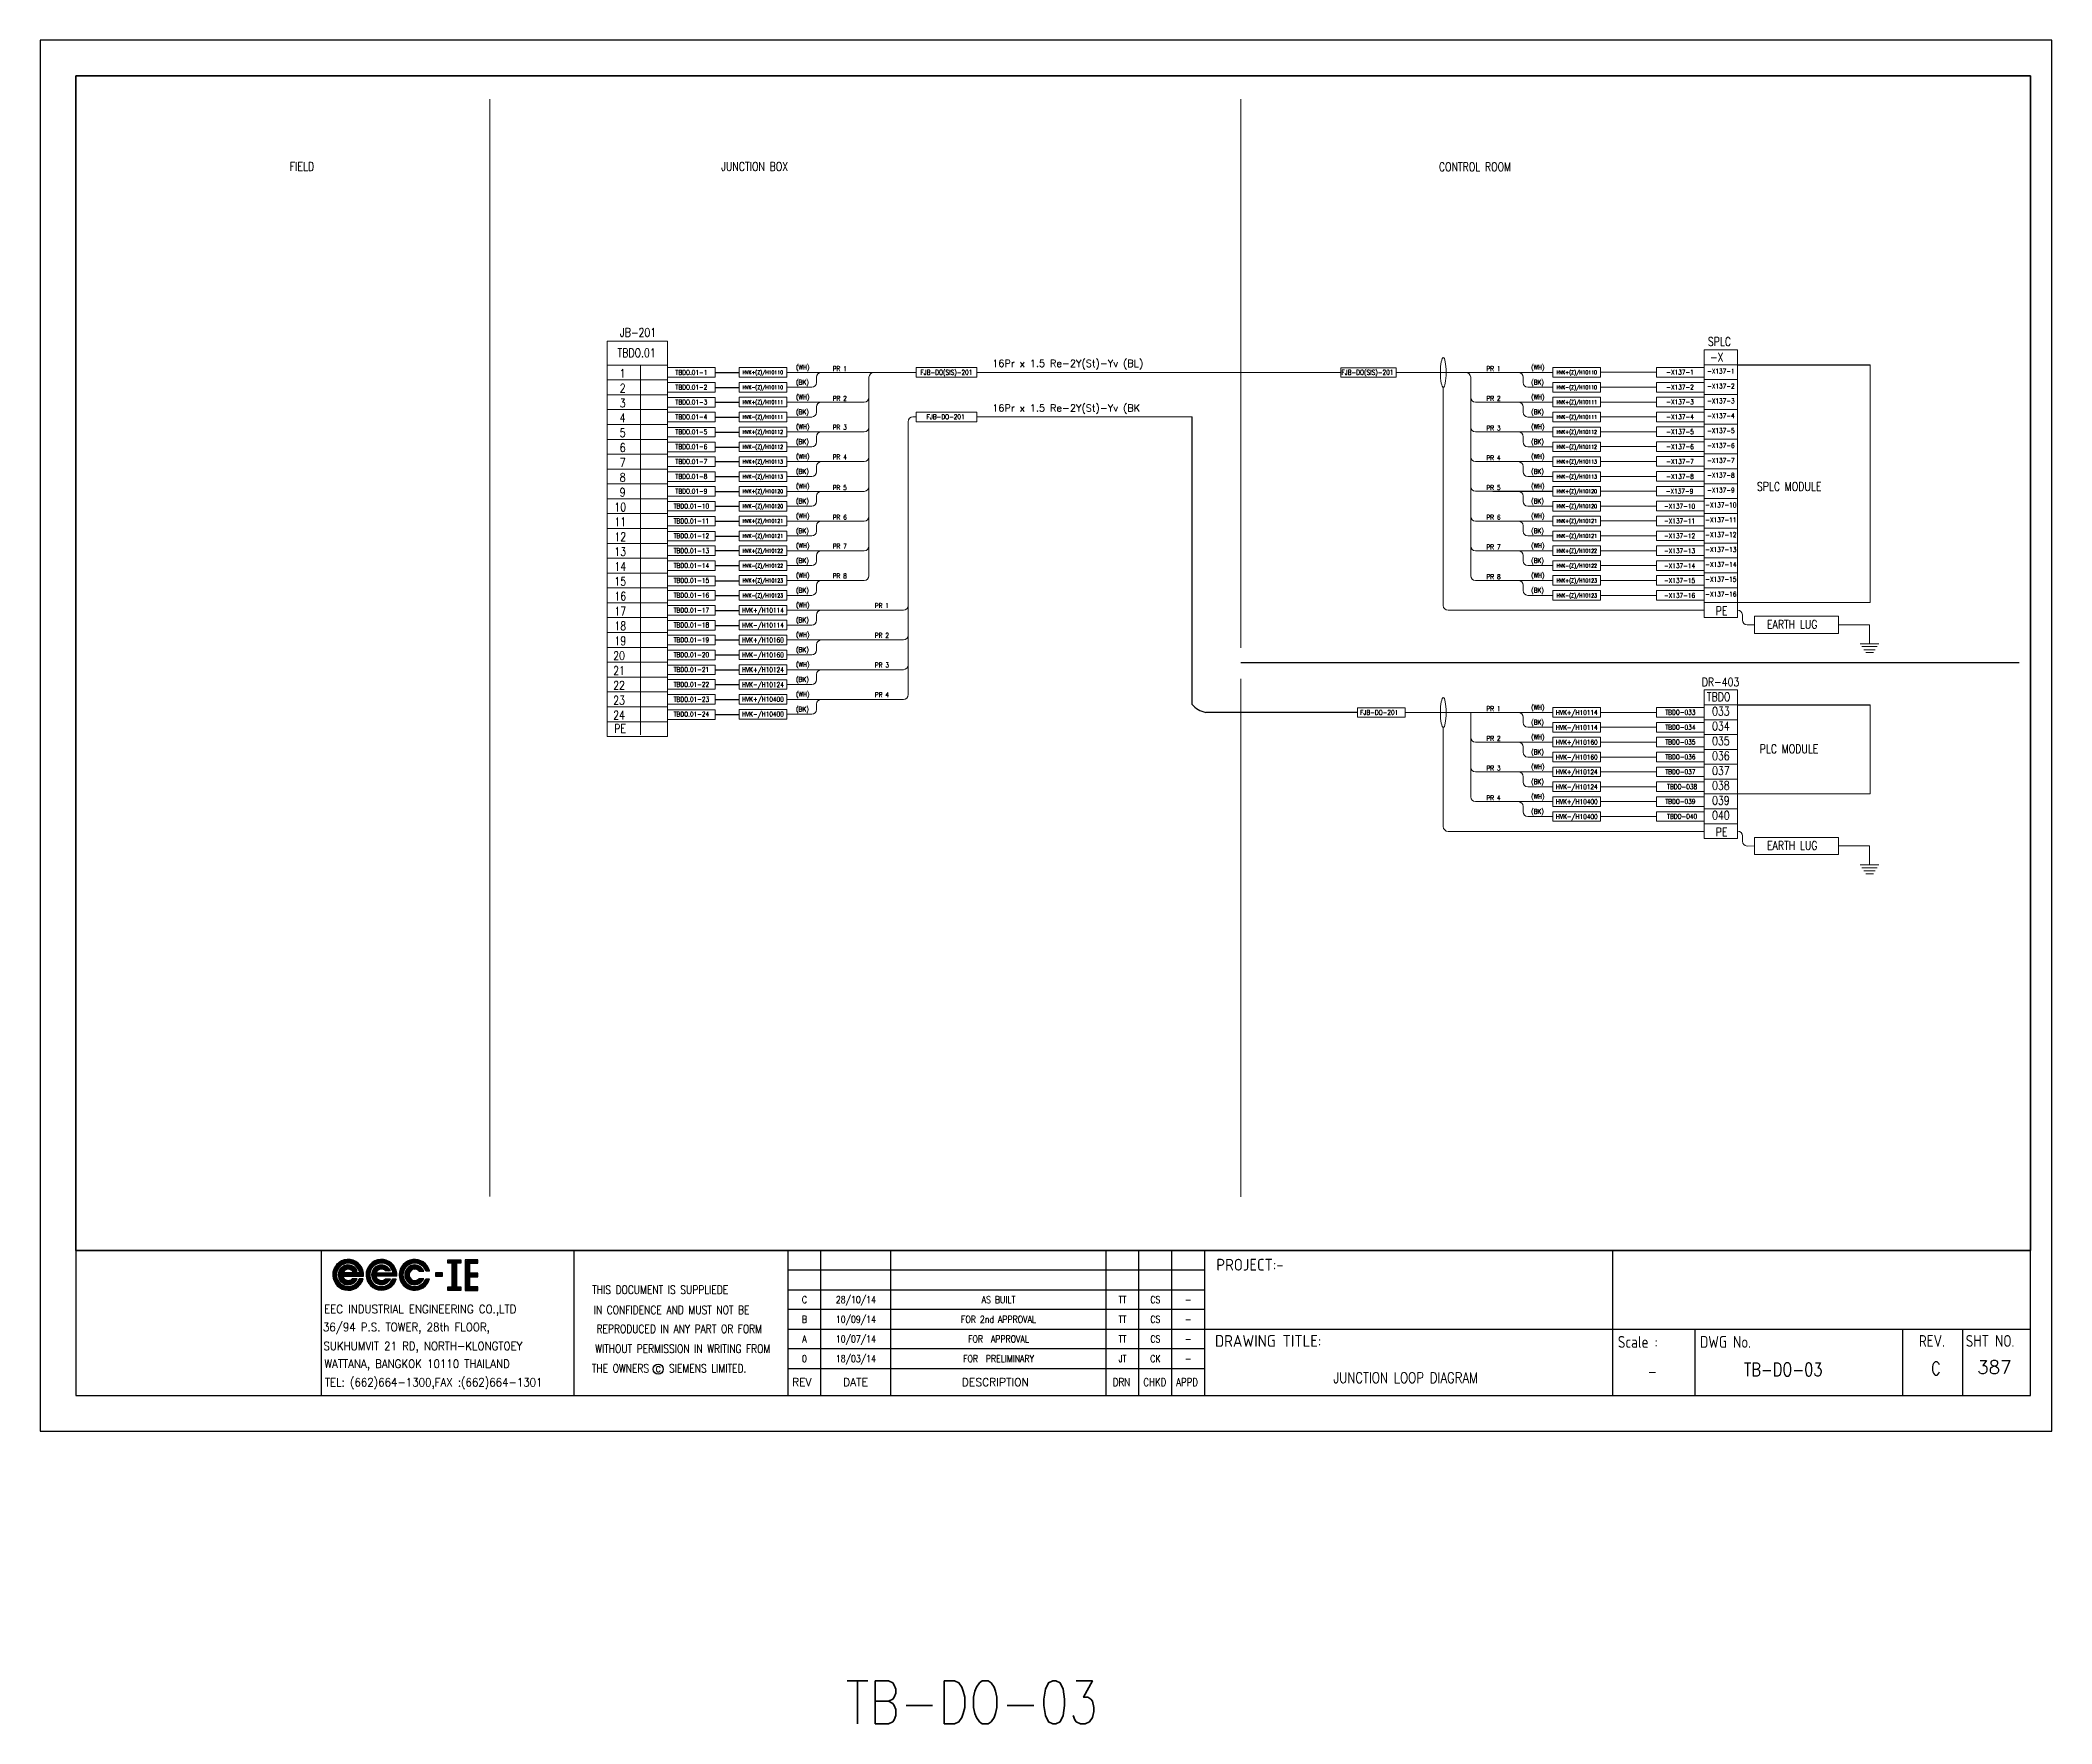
# Model space of a CAD drawing. Header units: millimetres. Extents: x -14942 to 24072, y -50285 to 2207.
# Drawn here: x 2111.1 to 2534.1, y -5361.3 to -5007.3 of the extents above; entities that cross this region are included whole.
import ezdxf
from ezdxf.enums import TextEntityAlignment as Align

# ---------------------------------------------------------------- set-up
doc = ezdxf.new("R2010")
doc.units = ezdxf.units.MM
doc.header["$MEASUREMENT"] = 0
doc.layers.get('0').update_dxf_attribs({"linetype": 'CONTINUOUS'})
for name, color, linetype in [('52049_PAPER A4$0$Frame_A1', 253, 'CONTINUOUS'), ('BEAM', 3, 'CONTINUOUS'), ('INSTRUMENT', 1, 'CONTINUOUS'), ('TEXT', 2, 'CONTINUOUS')]:
    doc.layers.add(name, color=color, linetype=linetype)
doc.styles.add('52049_PAPER A4$0$ISO Proportional', font='isocp.shx')
doc.styles.add('52049_PAPER A4$0$ROMANS', font='isocp.shx')
doc.styles.add('52049_PAPER A4$0$Romans-title', font='romans.shx')
doc.styles.add('ROMANS', font='romans')

# ---------------------------------------------------------------- blocks, each defined once
blk = doc.blocks.new('52049_PAPER A4$0$eec-ie')
at = {"layer": '52049_PAPER A4$0$Frame_A1', "color": 0, "lineweight": -3}
for p, q in [((0, 0), (0.87, 0.87)), ((0, -0.08), (0.3, 0.22)), ((0, -0.16), (0.26, 0.1)), ((0, -0.23), (0.24, 0)), ((0.01, 0.09), (0.78, 0.86)), ((0.04, 0.2), (0.68, 0.83)), ((0.09, 0.32), (0.55, 0.78)), ((0.26, 0.57), (0.3, 0.62)), ((0.34, -0.12), (1, 0.53)), ((0.35, -0.04), (0.92, 0.53)), ((0.35, -0.19), (1.07, 0.52)), ((0.36, 0.05), (0.82, 0.51)), ((0.37, -0.26), (0.66, 0.04)), ((0.39, -0.32), (0.74, 0.04)), ((0.4, 0.17), (0.7, 0.47)), ((0.41, -0.37), (0.82, 0.04)), ((1.69, 0.04), (0.64, 0.04)), ((0.65, 0.57), (0.96, 0.88)), ((0.68, -0.17), (0.9, 0.04)), ((0.76, -0.17), (0.98, 0.04)), ((0.77, 0.62), (1.03, 0.88)), ((0.84, -0.17), (1.05, 0.04)), ((0.87, 0.64), (1.1, 0.87)), ((0.87, 0.25), (1.13, 0.51)), ((0.92, -0.17), (1.13, 0.04)), ((0.95, 0.64), (1.17, 0.86)), ((0.96, 0.26), (1.19, 0.49)), ((1, -0.17), (1.21, 0.04)), ((1.03, 0.64), (1.23, 0.84)), ((1.03, 0.25), (1.24, 0.46)), ((1.07, -0.17), (1.29, 0.04)), ((1.09, 0.24), (1.29, 0.44)), ((1.1, 0.63), (1.29, 0.82)), ((1.15, 0.21), (1.34, 0.4)), ((1.15, -0.17), (1.37, 0.04)), ((1.16, 0.62), (1.35, 0.8)), ((1.19, 0.18), (1.38, 0.37)), ((1.22, 0.6), (1.4, 0.78)), ((1.22, 0.15), (1.54, 0.15)), ((1.23, -0.17), (1.44, 0.04)), ((1.25, 0.15), (1.42, 0.33)), ((1.28, 0.57), (1.45, 0.75)), ((1.31, -0.17), (1.52, 0.04)), ((1.32, 0.15), (1.46, 0.29)), ((1.33, 0.55), (1.5, 0.72)), ((1.38, 0.52), (1.54, 0.69)), ((1.39, -0.17), (1.6, 0.04)), ((1.4, 0.15), (1.49, 0.24)), ((1.42, 0.49), (1.59, 0.65)), ((1.46, 0.45), (1.63, 0.62)), ((1.46, -0.17), (1.68, 0.04)), ((1.48, 0.15), (1.52, 0.19)), ((1.5, 0.41), (1.67, 0.58)), ((1.54, 0.37), (1.71, 0.54)), ((1.54, -0.17), (1.9, 0.18)), ((1.57, 0.33), (1.74, 0.49)), ((1.6, 0.28), (1.77, 0.45)), ((1.62, -0.17), (1.91, 0.12)), ((1.63, 0.23), (1.8, 0.4)), ((1.65, 0.17), (1.83, 0.35)), ((1.67, 0.11), (1.86, 0.3)), ((1.69, 0.05), (1.88, 0.24)), ((1.7, -0.17), (1.93, 0.06)), ((2.09, -0.09), (2.37, 0.19)), ((2.1, -0.01), (2.51, 0.41)), ((2.1, -0.17), (2.34, 0.08)), ((2.11, 0.08), (2.88, 0.86)), ((2.13, 0.18), (2.78, 0.83)), ((2.18, 0.31), (2.65, 0.78)), ((2.31, 0.52), (2.45, 0.65)), ((2.44, -0.05), (3.02, 0.52)), ((2.44, -0.13), (3.1, 0.52)), ((2.45, -0.2), (2.78, 0.13)), ((2.46, 0.04), (2.93, 0.51)), ((2.46, -0.26), (2.76, 0.04)), ((2.48, -0.32), (2.84, 0.04)), ((2.49, 0.15), (2.81, 0.47)), ((2.56, 0.45), (2.97, 0.87)), ((2.72, -0.17), (2.92, 0.04)), ((2.73, 0.04), (3.79, 0.04)), ((2.77, 0.59), (3.06, 0.87)), ((2.79, -0.17), (3, 0.04)), ((2.84, 0.19), (3.17, 0.51)), ((2.87, -0.17), (3.08, 0.04)), ((2.89, 0.63), (3.13, 0.87)), ((2.95, -0.17), (3.15, 0.04)), ((2.98, 0.64), (3.2, 0.86)), ((2.98, 0.26), (3.23, 0.5)), ((3.03, -0.17), (3.23, 0.04)), ((3.06, 0.65), (3.27, 0.85)), ((3.07, 0.26), (3.29, 0.48)), ((3.11, -0.17), (3.31, 0.04)), ((3.14, 0.64), (3.33, 0.83)), ((3.14, 0.25), (3.34, 0.46)), ((3.18, -0.17), (3.39, 0.04)), ((3.2, 0.24), (3.39, 0.43)), ((3.21, 0.63), (3.39, 0.81)), ((3.25, 0.21), (3.44, 0.4)), ((3.26, -0.17), (3.47, 0.04)), ((3.27, 0.62), (3.44, 0.79)), ((3.29, 0.18), (3.48, 0.36)), ((3.62, 0.16), (3.31, 0.16)), ((3.33, 0.6), (3.5, 0.77)), ((3.34, -0.17), (3.54, 0.04)), ((3.36, 0.16), (3.52, 0.32)), ((3.38, 0.57), (3.55, 0.74)), ((3.42, -0.17), (3.62, 0.04)), ((3.43, 0.55), (3.59, 0.71)), ((3.43, 0.16), (3.55, 0.28)), ((3.48, 0.52), (3.64, 0.68)), ((3.5, -0.17), (3.7, 0.04)), ((3.51, 0.16), (3.58, 0.23)), ((3.52, 0.48), (3.68, 0.64)), ((3.57, 0.45), (3.72, 0.61)), ((3.57, -0.17), (3.78, 0.04)), ((3.59, 0.16), (3.61, 0.18)), ((3.6, 0.41), (3.76, 0.57)), ((3.64, 0.37), (3.8, 0.53)), ((3.65, -0.17), (3.99, 0.17)), ((3.67, 0.32), (3.83, 0.48)), ((3.7, 0.27), (3.87, 0.44)), ((3.73, 0.22), (3.9, 0.39)), ((3.73, -0.17), (4, 0.11)), ((3.75, 0.17), (3.92, 0.34)), ((3.77, 0.11), (3.95, 0.28)), ((3.79, 0.05), (3.97, 0.23)), ((3.81, -0.17), (4.02, 0.04)), ((4.18, -0.03), (4.57, 0.36)), ((4.18, -0.11), (4.47, 0.18)), ((4.18, -0.18), (4.43, 0.07)), ((4.19, 0.06), (5, 0.86)), ((4.21, 0.16), (4.9, 0.84)), ((4.25, 0.28), (4.78, 0.8)), ((4.34, 0.45), (4.61, 0.71)), ((4.53, -0.15), (5.2, 0.53)), ((4.53, -0.07), (5.13, 0.53)), ((4.54, 0.02), (5.04, 0.52)), ((4.54, -0.22), (4.86, 0.1)), ((4.57, 0.12), (4.93, 0.49)), ((4.69, 0.48), (5.08, 0.87)), ((4.69, 0.32), (4.73, 0.37)), ((4.88, 0.59), (5.16, 0.88)), ((4.96, 0.2), (5.27, 0.52)), ((4.99, 0.63), (5.24, 0.87)), ((5.08, 0.64), (5.31, 0.86)), ((5.09, 0.25), (5.33, 0.5)), ((5.16, 0.64), (5.37, 0.85)), ((5.17, 0.26), (5.39, 0.48)), ((5.24, 0.64), (5.43, 0.83)), ((5.24, 0.25), (5.44, 0.46)), ((5.3, 0.63), (5.49, 0.82)), ((5.3, 0.23), (5.49, 0.43)), ((5.35, 0.2), (5.54, 0.39)), ((5.37, 0.61), (5.55, 0.79)), ((5.39, 0.17), (5.58, 0.36)), ((5.4, 0.15), (5.72, 0.15)), ((5.42, 0.59), (5.6, 0.77)), ((5.46, 0.15), (5.62, 0.32)), ((5.48, 0.57), (5.65, 0.74)), ((5.53, 0.54), (5.7, 0.71)), ((5.53, 0.15), (5.65, 0.27)), ((5.58, 0.51), (5.74, 0.68)), ((5.61, 0.15), (5.68, 0.23)), ((5.62, 0.47), (5.79, 0.64)), ((5.66, 0.44), (5.83, 0.6)), ((5.69, 0.15), (5.71, 0.18)), ((5.7, 0.4), (5.87, 0.56)), ((5.73, 0.36), (5.9, 0.52)), ((5.77, 0.31), (5.94, 0.48)), ((5.8, 0.26), (5.97, 0.43)), ((5.82, 0.21), (6, 0.38)), ((5.85, 0.15), (6.02, 0.33)), ((6.09, 0.15), (5.85, 0.15)), ((5.92, 0.15), (6.05, 0.28)), ((6, 0.15), (6.07, 0.22)), ((6.08, 0.15), (6.09, 0.16)), ((6.9, 0.04), (6.46, 0.04)), ((6.46, 0.04), (6.46, -0.18)), ((6.46, -0.01), (6.51, 0.04)), ((6.46, -0.09), (6.59, 0.04)), ((6.46, -0.17), (6.66, 0.04)), ((6.52, -0.18), (6.74, 0.04)), ((6.6, -0.18), (6.82, 0.04)), ((6.68, -0.18), (6.9, 0.04)), ((6.9, -0.18), (6.9, 0.04)), ((7.23, 0.68), (7.41, 0.86)), ((7.27, 0.64), (7.49, 0.86)), ((7.35, 0.64), (7.57, 0.86)), ((7.43, 0.64), (7.65, 0.86)), ((7.5, 0.64), (7.72, 0.86)), ((7.51, 0.57), (7.8, 0.86)), ((7.51, 0.49), (7.88, 0.86)), ((7.51, 0.41), (7.96, 0.86)), ((7.51, 0.34), (7.78, 0.61)), ((7.51, 0.26), (7.78, 0.53)), ((7.51, 0.18), (7.78, 0.45)), ((7.51, 0.1), (7.78, 0.38)), ((7.51, 0.02), (7.78, 0.3)), ((7.51, -0.05), (7.78, 0.22)), ((7.51, -0.13), (7.78, 0.14)), ((7.51, -0.21), (7.78, 0.07)), ((7.82, 0.64), (8.04, 0.86)), ((7.89, 0.64), (8.06, 0.81)), ((7.97, 0.64), (8.06, 0.73)), ((8.05, 0.64), (8.06, 0.65)), ((8.33, 0.46), (8.74, 0.86)), ((8.33, 0.54), (8.66, 0.86)), ((8.33, 0.38), (8.82, 0.86)), ((8.33, 0.69), (8.5, 0.86)), ((8.33, 0.62), (8.58, 0.86)), ((8.33, 0.3), (8.61, 0.58)), ((8.33, 0.23), (8.61, 0.5)), ((8.33, 0.15), (8.61, 0.42)), ((8.33, 0.07), (8.61, 0.35)), ((8.33, -0.01), (8.61, 0.27)), ((8.33, -0.09), (8.61, 0.19)), ((8.33, -0.16), (8.61, 0.11)), ((8.33, -0.24), (8.61, 0.03)), ((8.33, -0.4), (8.74, 0.01)), ((8.33, -0.32), (8.66, 0.01)), ((8.33, -0.48), (8.82, 0.01)), ((8.67, 0.64), (8.89, 0.86)), ((8.68, -0.21), (8.9, 0.01)), ((8.75, 0.64), (8.97, 0.86)), ((8.75, -0.21), (8.97, 0.01)), ((8.83, 0.64), (9.05, 0.86)), ((8.83, -0.21), (9.05, 0.01)), ((8.91, 0.64), (9.11, 0.84)), ((8.99, 0.64), (9.11, 0.76)), ((9.06, 0.64), (9.11, 0.69)), ((0.02, -0.3), (0.23, -0.08)), ((0.03, -0.36), (0.23, -0.16)), ((0.05, -0.42), (0.24, -0.23)), ((0.07, -0.47), (0.26, -0.29)), ((0.1, -0.53), (0.27, -0.35)), ((0.12, -0.58), (0.3, -0.4)), ((0.15, -0.63), (0.32, -0.46)), ((0.19, -0.67), (0.35, -0.5)), ((0.22, -0.72), (0.39, -0.55)), ((0.26, -0.76), (0.42, -0.59)), ((0.3, -0.8), (0.46, -0.63)), ((0.34, -0.83), (0.5, -0.67)), ((0.38, -0.87), (0.55, -0.7)), ((0.42, -0.9), (0.59, -0.73)), ((0.44, -0.42), (0.64, -0.22)), ((0.47, -0.47), (0.66, -0.27)), ((0.47, -0.93), (0.65, -0.76)), ((0.5, -0.51), (0.69, -0.32)), ((0.52, -0.96), (0.7, -0.78)), ((0.54, -0.55), (0.73, -0.36)), ((0.58, -0.59), (0.78, -0.39)), ((0.58, -0.98), (0.76, -0.8)), ((0.62, -0.17), (1.94, -0.17)), ((0.63, -0.62), (0.83, -0.42)), ((0.63, -1.01), (0.82, -0.82)), ((0.68, -0.65), (0.89, -0.44)), ((0.69, -1.03), (0.89, -0.83)), ((0.73, -0.67), (0.96, -0.45)), ((0.75, -1.04), (0.96, -0.83)), ((0.79, -0.69), (1.04, -0.44)), ((0.82, -1.05), (1.04, -0.83)), ((0.85, -0.71), (1.19, -0.37)), ((0.89, -1.06), (1.14, -0.81)), ((0.92, -0.72), (1.29, -0.34)), ((0.96, -1.07), (1.25, -0.77)), ((1, -0.72), (1.37, -0.34)), ((1.04, -1.06), (1.76, -0.34)), ((1.09, -0.71), (1.45, -0.34)), ((1.13, -1.05), (1.84, -0.34)), ((1.2, -0.67), (1.53, -0.34)), ((1.54, -0.34), (1.22, -0.34)), ((1.23, -1.03), (1.9, -0.36)), ((1.35, -0.99), (1.86, -0.48)), ((1.53, -0.88), (1.76, -0.66)), ((1.65, -0.38), (1.68, -0.34)), ((1.91, -0.34), (1.66, -0.34)), ((1.78, -0.17), (1.94, -0.01)), ((1.85, -0.17), (1.94, -0.09)), ((1.93, -0.17), (1.94, -0.17)), ((2.1, -0.24), (2.32, -0.02)), ((2.11, -0.3), (2.32, -0.1)), ((2.13, -0.36), (2.32, -0.17)), ((2.15, -0.42), (2.33, -0.24)), ((2.17, -0.48), (2.35, -0.3)), ((2.2, -0.53), (2.37, -0.36)), ((2.22, -0.58), (2.39, -0.42)), ((2.25, -0.63), (2.42, -0.47)), ((2.29, -0.68), (2.45, -0.51)), ((2.32, -0.72), (2.48, -0.56)), ((2.36, -0.76), (2.52, -0.6)), ((2.4, -0.8), (2.56, -0.64)), ((2.44, -0.84), (2.6, -0.68)), ((2.48, -0.87), (2.64, -0.71)), ((2.51, -0.38), (2.71, -0.17)), ((2.53, -0.9), (2.69, -0.74)), ((2.54, -0.43), (2.73, -0.23)), ((2.57, -0.47), (2.76, -0.28)), ((2.58, -0.93), (2.74, -0.77)), ((2.6, -0.51), (2.79, -0.33)), ((2.63, -0.96), (2.8, -0.79)), ((2.64, -0.55), (2.83, -0.37)), ((2.68, -0.98), (2.86, -0.81)), ((2.69, -0.59), (2.87, -0.4)), ((4.02, -0.17), (2.71, -0.17)), ((2.73, -0.62), (2.93, -0.43)), ((2.74, -1.01), (2.92, -0.82)), ((2.78, -0.65), (2.99, -0.44)), ((2.8, -1.02), (2.99, -0.83)), ((2.84, -0.67), (3.06, -0.45)), ((2.86, -1.04), (3.06, -0.84)), ((2.9, -0.69), (3.14, -0.44)), ((2.92, -1.05), (3.14, -0.83)), ((2.96, -0.7), (3.32, -0.35)), ((2.99, -1.06), (3.24, -0.81)), ((3.03, -0.71), (3.39, -0.35)), ((3.07, -1.06), (3.36, -0.77)), ((3.11, -0.71), (3.47, -0.35)), ((3.15, -1.06), (3.86, -0.35)), ((3.2, -0.7), (3.55, -0.35)), ((3.24, -1.04), (3.94, -0.35)), ((3.31, -0.35), (3.62, -0.35)), ((3.32, -0.65), (3.62, -0.36)), ((3.35, -1.02), (3.98, -0.38)), ((3.48, -0.97), (3.93, -0.51)), ((3.74, -0.39), (3.78, -0.35)), ((3.76, -0.35), (3.99, -0.35)), ((3.89, -0.17), (4.02, -0.03)), ((3.96, -0.17), (4.03, -0.11)), ((4.19, -0.25), (4.42, -0.03)), ((4.21, -0.32), (4.41, -0.11)), ((4.22, -0.38), (4.42, -0.18)), ((4.24, -0.44), (4.43, -0.25)), ((4.26, -0.49), (4.45, -0.31)), ((4.29, -0.54), (4.47, -0.37)), ((4.32, -0.59), (4.49, -0.42)), ((4.35, -0.64), (4.52, -0.47)), ((4.38, -0.69), (4.55, -0.52)), ((4.42, -0.73), (4.58, -0.56)), ((4.45, -0.77), (4.62, -0.6)), ((4.49, -0.81), (4.66, -0.64)), ((4.53, -0.84), (4.7, -0.68)), ((4.56, -0.28), (4.8, -0.03)), ((4.58, -0.33), (4.8, -0.11)), ((4.58, -0.88), (4.75, -0.71)), ((4.6, -0.39), (4.81, -0.18)), ((4.62, -0.91), (4.8, -0.74)), ((4.63, -0.44), (4.83, -0.24)), ((4.66, -0.48), (4.86, -0.29)), ((4.67, -0.94), (4.85, -0.77)), ((4.7, -0.52), (4.89, -0.33)), ((4.72, -0.97), (4.9, -0.79)), ((4.74, -0.56), (4.93, -0.37)), ((4.78, -0.6), (4.98, -0.4)), ((4.78, -0.99), (4.96, -0.81)), ((4.83, -0.63), (5.03, -0.43)), ((4.83, -1.01), (5.03, -0.82)), ((4.88, -0.66), (5.09, -0.44)), ((4.89, -1.03), (5.1, -0.83)), ((4.93, -0.68), (5.17, -0.45)), ((4.96, -1.05), (5.17, -0.83)), ((4.99, -0.7), (5.26, -0.43)), ((5.02, -1.06), (5.26, -0.82)), ((5.06, -0.71), (5.43, -0.34)), ((5.09, -1.06), (5.36, -0.8)), ((5.13, -0.72), (5.5, -0.34)), ((5.17, -1.07), (5.49, -0.75)), ((5.21, -0.71), (5.58, -0.34)), ((5.25, -1.06), (5.97, -0.34)), ((5.3, -0.7), (5.66, -0.34)), ((5.35, -1.05), (6.05, -0.34)), ((5.72, -0.34), (5.4, -0.34)), ((5.43, -0.65), (5.71, -0.37)), ((5.45, -1.02), (6.07, -0.4)), ((5.58, -0.96), (6.02, -0.53)), ((5.81, -0.43), (5.89, -0.34)), ((5.85, -0.34), (6.09, -0.34)), ((6.46, -0.18), (6.9, -0.18)), ((6.75, -0.18), (6.9, -0.04)), ((6.83, -0.18), (6.9, -0.12)), ((7.23, -0.95), (7.34, -0.84)), ((7.23, -0.88), (7.26, -0.84)), ((7.23, -1.03), (7.42, -0.84)), ((7.28, -1.07), (7.5, -0.84)), ((7.35, -1.07), (7.78, -0.64)), ((7.43, -1.07), (7.78, -0.71)), ((7.51, -0.29), (7.78, -0.01)), ((7.51, -0.37), (7.78, -0.09)), ((7.51, -0.44), (7.78, -0.17)), ((7.51, -0.52), (7.78, -0.25)), ((7.51, -0.6), (7.78, -0.32)), ((7.51, -0.68), (7.78, -0.4)), ((7.51, -0.76), (7.78, -0.48)), ((7.51, -0.83), (7.78, -0.56)), ((7.51, -1.07), (7.78, -0.79)), ((7.59, -1.07), (7.81, -0.84)), ((7.67, -1.07), (7.89, -0.84)), ((7.74, -1.07), (7.96, -0.84)), ((7.82, -1.07), (8.04, -0.84)), ((7.9, -1.07), (8.06, -0.91)), ((7.98, -1.07), (8.06, -0.98)), ((8.06, -1.07), (8.06, -1.06)), ((8.33, -0.55), (8.61, -0.28)), ((8.33, -0.63), (8.61, -0.36)), ((8.33, -0.71), (8.61, -0.43)), ((8.33, -0.79), (8.61, -0.51)), ((8.33, -0.86), (8.61, -0.59)), ((8.33, -0.94), (8.61, -0.67)), ((8.33, -1.02), (8.61, -0.75)), ((8.37, -1.07), (8.61, -0.82)), ((8.45, -1.07), (8.67, -0.84)), ((8.52, -1.07), (8.74, -0.84)), ((8.6, -1.07), (8.82, -0.84)), ((8.68, -1.07), (8.9, -0.84)), ((8.76, -1.07), (8.98, -0.84)), ((8.84, -1.07), (9.06, -0.84)), ((8.91, -0.21), (9.11, -0.02)), ((8.91, -1.07), (9.11, -0.87)), ((8.99, -0.21), (9.11, -0.09)), ((8.99, -1.07), (9.11, -0.95)), ((9.07, -0.21), (9.11, -0.17)), ((9.07, -1.07), (9.11, -1.03))]:
    blk.add_line(p, q, dxfattribs=at)
for points in [[(7.23, 0.86), (8.06, 0.86), (8.06, 0.64), (7.78, 0.64), (7.78, -0.84), (8.06, -0.84), (8.06, -1.07), (7.23, -1.07), (7.23, -0.84), (7.51, -0.84), (7.51, 0.64), (7.23, 0.64)], [(8.61, 0.01), (8.61, 0.64), (9.11, 0.64), (9.11, 0.86), (8.33, 0.86), (8.33, -1.07), (9.11, -1.07), (9.11, -0.84), (8.61, -0.84), (8.61, -0.21), (9.11, -0.21), (9.11, 0.01)]]:
    blk.add_lwpolyline(points, close=True, dxfattribs=at)
for centre, radius, start, end in [((0.97, -0.09), 0.972, 355.3439, 345.1466), ((0.97, -0.09), 0.737, 10.5243, 340.256), ((0.97, -0.09), 0.623, 23.5697, 336.4303), ((0.97, -0.09), 0.354, 44.7876, 157.6107), ((3.06, -0.09), 0.967, 355.6074, 344.7747), ((3.06, -0.09), 0.742, 10.0766, 339.9937), ((3.06, -0.09), 0.618, 24.2545, 335.7455), ((3.06, -0.09), 0.358, 45.1096, 158.7579), ((5.15, -0.09), 0.972, 14.8534, 345.1466), ((5.15, -0.09), 0.737, 19.744, 340.256), ((5.15, -0.09), 0.623, 23.5697, 336.4303), ((5.15, -0.09), 0.354, 44.7876, 315.2124), ((0.97, -0.09), 0.354, 192.8901, 315.2124), ((3.06, -0.09), 0.358, 191.9242, 314.8904)]:
    blk.add_arc(centre, radius, start, end, dxfattribs=at)
blk = doc.blocks.new('52049_PAPER A4$0$eec logo')
at = {"color": 7, "xscale": 2.786697286423482, "yscale": 2.786697286423482, "zscale": 2.786697286423482}
blk.add_blockref('52049_PAPER A4$0$eec-ie', (50.01, 25.95), dxfattribs=at)
blk = doc.blocks.new('FJB')
at = {"color": 3}
for p, q in [((-415.5, 38.01), (-4.5, 38.01)), ((-363.94, 38.01), (-363.94, 7.5)), ((-310.77, 38.01), (-310.77, 7.5)), ((-265.75, 7.5), (-265.75, 38.01)), ((-258.85, 7.5), (-258.85, 38.01)), ((-244.11, 7.5), (-244.11, 38.01)), ((-198.84, 7.5), (-198.84, 38.01)), ((-191.95, 7.5), (-191.95, 38.01)), ((-185.05, 7.5), (-185.05, 38.01)), ((-178.16, 38.01), (-178.16, 7.5)), ((-92.38, 38.01), (-92.38, 7.5)), ((-178.16, 21.46), (-4.5, 21.46)), ((-75.06, 21.46), (-75.06, 7.5)), ((-31.4, 21.46), (-31.4, 7.5)), ((-18.75, 21.46), (-18.75, 7.5)), ((-265.75, 13.19), (-178.16, 13.19))]:
    blk.add_line(p, q, dxfattribs=at)
at = {"color": 1}
for p, q in [((-178.16, 33.87), (-265.75, 33.87)), ((-265.75, 29.74), (-178.16, 29.74)), ((-178.16, 25.6), (-265.75, 25.6)), ((-265.75, 21.46), (-178.16, 21.46)), ((-178.16, 17.33), (-265.75, 17.33))]:
    blk.add_line(p, q, dxfattribs=at)
at = {"color": 7}
for p, q in [((-4.5, 38.01), (-96.38, 38.01)), ((-92.38, 38.01), (-92.38, 19.85))]:
    blk.add_line(p, q, dxfattribs=at)
blk.add_lwpolyline([(0, 0), (0, 292.5), (-423, 292.5), (-423, 0)], close=True, dxfattribs=at)
blk.add_lwpolyline([(-415.5, 285), (-4.5, 285), (-4.5, 38.01), (-415.5, 38.01)], close=True)
at = {"color": 3}
blk.add_lwpolyline([(-4.5, 7.5), (-4.5, 285), (-415.5, 285), (-415.5, 7.5)], close=True, dxfattribs=at)
at = {"color": 2}
blk.add_circle((-293.05, 13.05), 1.05, dxfattribs=at)
at = {"color": 3, "xscale": 1.200000000000001, "yscale": 1.200000000000001, "zscale": 1.200000000000001}
blk.add_blockref('52049_PAPER A4$0$eec logo', (-421.49, 2.05), dxfattribs=at)
at = {"color": 2, "style": '52049_PAPER A4$0$ISO Proportional'}
for s, height, p in [('PROJECT:-', 2.482, (-168.61, 35.02)), ('DRAWING TITLE:', 2.4821, (-164.78, 18.99))]:
    blk.add_text(s, height=height, dxfattribs=at).set_placement(p, align=Align.MIDDLE_CENTER)
at = {"color": 2, "style": '52049_PAPER A4$0$Romans-title', "width": 0.8}
for s, p in [('THIS DOCUMENT IS SUPPLIEDE', (-292.63, 29.75)), ('IN CONFIDENCE AND MUST NOT BE', (-290.24, 25.51)), (' REPRODUCED IN ANY PART OR FORM', (-289.1, 21.53)), (' WITHOUT PERMISSION IN WRITING FROM ', (-287.9, 17.35)), ('THE OWNERS   SIEMENS LIMITED. ', (-290.28, 13.22))]:
    blk.add_text(s, height=1.75, dxfattribs=at).set_placement(p, align=Align.MIDDLE)
at = {"color": 2, "style": '52049_PAPER A4$0$Romans-title'}
for s, height, width, p in [('EEC INDUSTRIAL ENGINEERING CO.,LTD', 1.75, 0.9, (-363.31, 24.81)), ('36/94 P.S. TOWER, 28th FLOOR,', 1.75, 0.9, (-363.55, 21.03, -1.75)), ('SUKHUMVIT 21 RD, NORTH-KLONGTOEY', 1.75, 0.9, (-363.45, 17.05, -1.75)), ('WATTANA, BANGKOK 10110 THAILAND ', 1.75, 0.9, (-363.25, 13.31, -1.75)), ('TEL: (662)664-1300,FAX :(662)664-1301', 1.75, 0.9, (-363.14, 9.42, -1.75)), ('DRN', 1.655, 0.8, (-197.44, 9.49)), ('CHKD', 1.655, 0.8, (-191.03, 9.49)), ('APPD', 1.655, 0.8, (-184.14, 9.49))]:
    blk.add_text(s, height=height, dxfattribs=dict(at, width=width)).set_placement(p)
at = {"color": 2}
for s, height, style, width, p in [('C', 1.5, '52049_PAPER A4$0$Romans-title', 0.8, (-262.3, 27.67)), ('28/10/14', 1.5, '52049_PAPER A4$0$Romans-title', 0.8, (-251.48, 27.67)), ('AS BUILT', 1.5, '52049_PAPER A4$0$Romans-title', 0.8, (-221.48, 27.67)), ('TT', 1.5, '52049_PAPER A4$0$Romans-title', 0.8, (-195.39, 27.67)), ('CS', 1.5, '52049_PAPER A4$0$Romans-title', 0.8, (-188.5, 27.67)), ('-', 1.5, '52049_PAPER A4$0$Romans-title', 0.8, (-181.6, 27.67)), ('B', 1.5, '52049_PAPER A4$0$Romans-title', 0.8, (-262.3, 23.53)), ('10/09/14', 1.5, '52049_PAPER A4$0$Romans-title', 0.8, (-251.48, 23.53)), ('FOR 2nd APPROVAL', 1.5, '52049_PAPER A4$0$Romans-title', 0.8, (-221.48, 23.53)), ('TT', 1.5, '52049_PAPER A4$0$Romans-title', 0.8, (-195.39, 23.53)), ('CS', 1.5, '52049_PAPER A4$0$Romans-title', 0.8, (-188.5, 23.53)), ('-', 1.5, '52049_PAPER A4$0$Romans-title', 0.8, (-181.6, 23.53)), ('A', 1.5, '52049_PAPER A4$0$Romans-title', 0.8, (-262.3, 19.39)), ('10/07/14', 1.5, '52049_PAPER A4$0$Romans-title', 0.8, (-251.48, 19.39)), ('FOR  APPROVAL', 1.5, '52049_PAPER A4$0$Romans-title', 0.8, (-221.48, 19.39)), ('TT', 1.5, '52049_PAPER A4$0$Romans-title', 0.8, (-195.39, 19.39)), ('CS', 1.5, '52049_PAPER A4$0$Romans-title', 0.8, (-188.5, 19.39)), ('-', 1.5, '52049_PAPER A4$0$Romans-title', 0.8, (-181.6, 19.39)), ('Scale :', 2.482, '52049_PAPER A4$0$ROMANS', 0.9, (-87.06, 18.78)), ('DWG No.', 2.482, '52049_PAPER A4$0$ROMANS', 0.9, (-68.61, 18.78)), ('REV.', 2.482, '52049_PAPER A4$0$ROMANS', 0.9, (-25.21, 18.99)), ('SHT NO.', 2.482, '52049_PAPER A4$0$ROMANS', 0.9, (-12.98, 18.99)), ('0', 1.5, '52049_PAPER A4$0$Romans-title', 0.8, (-262.3, 15.26)), ('18/03/14', 1.5, '52049_PAPER A4$0$Romans-title', 0.8, (-251.48, 15.26)), ('FOR  PRELIMINARY', 1.5, '52049_PAPER A4$0$Romans-title', 0.8, (-221.48, 15.26)), ('JT', 1.5, '52049_PAPER A4$0$Romans-title', 0.8, (-195.39, 15.26)), ('CK', 1.5, '52049_PAPER A4$0$Romans-title', 0.8, (-188.5, 15.26)), ('-', 1.5, '52049_PAPER A4$0$Romans-title', 0.8, (-181.6, 15.26)), ('C', 2.8, '52049_PAPER A4$0$Romans-title', 0.8, (-24.36, 13.21)), ('-', 2.25, '52049_PAPER A4$0$Romans-title', 0.8, (-84, 12.48))]:
    blk.add_text(s, height=height, dxfattribs=dict(at, style=style, width=width)).set_placement(p, align=Align.MIDDLE_CENTER)
at = {"color": 2, "style": '52049_PAPER A4$0$Romans-title'}
blk.add_text('C', height=1.19, dxfattribs=at).set_placement((-293.05, 13.05), align=Align.MIDDLE)
for s, height, p in [('REV', 1.655, (-264.9, 9.49)), ('DATE', 1.655, (-254.17, 9.49)), ('DESCRIPTION', 1.6548, (-229.2, 9.49))]:
    blk.add_text(s, height=height, dxfattribs=at).set_placement(p)
at = {"layer": 'TEXT', "style": 'ROMANS', "width": 0.8}
blk.add_text('JUNCTION LOOP DIAGRAM ', height=2.25, dxfattribs=at).set_placement((-135.27, 11.24), align=Align.MIDDLE_CENTER)

msp = doc.modelspace()

# ---------------------------------------------------------------- linework, layer by layer
at = {"layer": 'BEAM', "color": 7, "lineweight": 13, "ltscale": 0.3}
for p, q in [((2205.64, -5250.38), (2205.64, -5019.63)), ((2363.55, -5135.01), (2363.55, -5019.63)), ((2363.55, -5250.47), (2363.55, -5141.57))]:
    msp.add_line(p, q, dxfattribs=at)
at = {"layer": 'INSTRUMENT', "color": 7, "lineweight": 13}
for p, q in [((2230.33, -5075.56), (2243.03, -5075.56)), ((2230.33, -5075.56), (2230.33, -5153.69)), ((2237.35, -5075.56), (2237.35, -5153.3)), ((2243.03, -5075.56), (2243.03, -5153.69)), ((2461.01, -5072.39), (2468.03, -5072.39)), ((2461.01, -5075.52), (2461.01, -5072.39)), ((2461.01, -5075.52), (2468.03, -5075.52)), ((2461.01, -5075.52), (2461.01, -5100.52)), ((2468.03, -5075.52), (2461.01, -5075.52)), ((2468.03, -5075.52), (2468.03, -5072.39)), ((2468.03, -5075.52), (2468.03, -5100.52)), ((2243.03, -5078.69), (2230.33, -5078.69)), ((2268.08, -5077.13), (2280.7, -5077.13)), ((2274.35, -5079.25), (2274.35, -5078.13)), ((2280.7, -5077.13), (2295.33, -5077.13)), ((2285.37, -5078.13), (2285.37, -5119.88)), ((2308.03, -5077.11), (2384.58, -5077.11)), ((2429.19, -5077.13), (2396.21, -5077.13)), ((2411.9, -5078.13), (2411.9, -5094.88)), ((2429.19, -5077.13), (2416.57, -5077.13)), ((2422.92, -5079.25), (2422.92, -5078.13)), ((2450.98, -5077.09), (2439.22, -5077.09)), ((2468.03, -5078.64), (2461.01, -5078.64)), ((2230.33, -5081.81), (2243.03, -5081.81)), ((2243.03, -5081.81), (2230.33, -5081.81)), ((2268.08, -5080.25), (2273.35, -5080.25)), ((2268.08, -5083.38), (2284.37, -5083.38)), ((2274.35, -5085.5), (2274.35, -5084.38)), ((2406.14, -5080.29), (2406.14, -5126.13)), ((2429.19, -5083.38), (2412.9, -5083.38)), ((2422.92, -5085.5), (2422.92, -5084.38)), ((2429.19, -5080.25), (2423.92, -5080.25)), ((2450.98, -5080.23), (2439.22, -5080.23)), ((2450.98, -5083.34), (2439.22, -5083.34)), ((2461.01, -5081.77), (2468.03, -5081.77)), ((2468.03, -5081.77), (2461.01, -5081.77)), ((2243.03, -5084.94), (2230.33, -5084.94)), ((2230.33, -5088.06), (2243.03, -5088.06)), ((2243.03, -5088.06), (2230.33, -5088.06)), ((2268.08, -5086.5), (2273.35, -5086.5)), ((2293.62, -5094.88), (2293.62, -5087.48)), ((2294.62, -5086.48), (2295.33, -5086.48)), ((2308.03, -5086.48), (2353.3, -5086.48)), ((2429.19, -5086.5), (2423.92, -5086.5)), ((2450.98, -5086.48), (2439.22, -5086.48)), ((2468.03, -5084.89), (2461.01, -5084.89)), ((2461.01, -5088.02), (2468.03, -5088.02)), ((2468.03, -5088.02), (2461.01, -5088.02)), ((2243.03, -5091.19), (2230.33, -5091.19)), ((2268.08, -5089.63), (2284.37, -5089.63)), ((2268.08, -5092.75), (2273.35, -5092.75)), ((2274.35, -5091.75), (2274.35, -5090.63)), ((2429.19, -5089.63), (2412.9, -5089.63)), ((2422.92, -5091.75), (2422.92, -5090.63)), ((2429.19, -5092.75), (2423.92, -5092.75)), ((2450.98, -5089.59), (2439.22, -5089.59)), ((2450.98, -5092.73), (2439.22, -5092.73)), ((2468.03, -5091.14), (2461.01, -5091.14)), ((2243.03, -5094.31), (2230.33, -5094.31)), ((2230.33, -5094.31), (2243.03, -5094.31)), ((2268.08, -5095.88), (2284.37, -5095.88)), ((2274.35, -5098), (2274.35, -5096.88)), ((2293.62, -5144.88), (2293.62, -5094.88)), ((2411.9, -5094.88), (2411.9, -5119.88)), ((2429.19, -5095.88), (2412.9, -5095.88)), ((2422.92, -5098), (2422.92, -5096.88)), ((2450.98, -5095.84), (2439.22, -5095.84)), ((2468.03, -5094.27), (2461.01, -5094.27)), ((2461.01, -5094.27), (2468.03, -5094.27)), ((2243.03, -5097.44), (2230.33, -5097.44)), ((2230.33, -5100.56), (2243.03, -5100.56)), ((2243.03, -5100.56), (2230.33, -5100.56)), ((2268.08, -5099), (2273.35, -5099)), ((2429.19, -5099), (2423.92, -5099)), ((2450.98, -5098.98), (2439.22, -5098.98)), ((2468.03, -5097.39), (2461.01, -5097.39)), ((2468.03, -5100.52), (2461.01, -5100.52)), ((2461.01, -5100.52), (2468.03, -5100.52)), ((2461.01, -5100.52), (2461.01, -5125.52)), ((2468.03, -5100.52), (2461.01, -5100.52)), ((2468.03, -5100.52), (2468.03, -5125.52)), ((2243.03, -5103.69), (2230.33, -5103.69)), ((2268.08, -5102.13), (2284.37, -5102.13)), ((2268.08, -5105.25), (2273.35, -5105.25)), ((2274.35, -5104.25), (2274.35, -5103.13)), ((2429.19, -5102.11), (2412.9, -5102.11)), ((2429.19, -5102.13), (2416.57, -5102.13)), ((2422.92, -5104.25), (2422.92, -5103.13)), ((2429.19, -5105.25), (2423.92, -5105.25)), ((2450.98, -5102.09), (2439.22, -5102.09)), ((2450.98, -5105.23), (2439.22, -5105.23)), ((2468.03, -5103.64), (2461.01, -5103.64)), ((2243.03, -5106.81), (2230.33, -5106.81)), ((2230.33, -5106.81), (2243.03, -5106.81)), ((2268.08, -5108.38), (2284.37, -5108.38)), ((2274.35, -5110.5), (2274.35, -5109.38)), ((2429.19, -5108.38), (2412.9, -5108.38)), ((2422.92, -5110.5), (2422.92, -5109.38)), ((2450.98, -5108.34), (2439.22, -5108.34)), ((2461.01, -5106.77), (2468.03, -5106.77)), ((2468.03, -5106.77), (2461.01, -5106.77)), ((2243.03, -5109.94), (2230.33, -5109.94)), ((2243.03, -5113.06), (2230.33, -5113.06)), ((2230.33, -5113.06), (2243.03, -5113.06)), ((2268.08, -5111.5), (2273.35, -5111.5)), ((2429.19, -5111.5), (2423.92, -5111.5)), ((2450.98, -5111.48), (2439.22, -5111.48)), ((2468.03, -5109.89), (2461.01, -5109.89)), ((2461.01, -5113.02), (2468.03, -5113.02)), ((2468.03, -5113.02), (2461.01, -5113.02)), ((2243.03, -5116.19), (2230.33, -5116.19)), ((2268.08, -5114.63), (2284.37, -5114.63)), ((2268.08, -5117.75), (2273.35, -5117.75)), ((2274.35, -5116.75), (2274.35, -5115.63)), ((2429.19, -5114.63), (2412.9, -5114.63)), ((2422.92, -5116.75), (2422.92, -5115.63)), ((2429.19, -5117.75), (2423.92, -5117.75)), ((2450.98, -5114.61), (2439.22, -5114.61)), ((2450.98, -5117.75), (2439.22, -5117.75)), ((2468.03, -5116.14), (2461.01, -5116.14)), ((2230.33, -5119.31), (2243.03, -5119.31)), ((2243.03, -5119.31), (2230.33, -5119.31)), ((2230.33, -5122.44), (2243.03, -5122.44)), ((2243.03, -5122.44), (2230.33, -5122.44)), ((2268.08, -5120.88), (2284.37, -5120.88)), ((2274.35, -5123), (2274.35, -5121.88)), ((2429.19, -5120.88), (2412.9, -5120.88)), ((2422.92, -5123), (2422.92, -5121.88)), ((2450.98, -5120.86), (2439.22, -5120.86)), ((2468.03, -5119.27), (2461.01, -5119.27)), ((2461.01, -5119.27), (2468.03, -5119.27)), ((2468.03, -5122.39), (2461.01, -5122.39)), ((2230.33, -5125.56), (2243.03, -5125.56)), ((2243.03, -5125.56), (2230.33, -5125.56)), ((2230.33, -5125.56), (2243.03, -5125.56)), ((2243.03, -5125.56), (2230.33, -5125.56)), ((2230.33, -5125.56), (2243.03, -5125.56)), ((2243.03, -5125.56), (2230.33, -5125.56)), ((2230.33, -5125.56), (2243.03, -5125.56)), ((2243.03, -5125.56), (2230.33, -5125.56)), ((2268.08, -5124), (2273.35, -5124)), ((2429.19, -5124), (2423.92, -5124)), ((2450.98, -5124), (2439.22, -5124)), ((2468.03, -5125.52), (2461.01, -5125.52)), ((2461.01, -5125.52), (2461.01, -5128.64)), ((2468.03, -5125.52), (2461.01, -5125.52)), ((2468.03, -5125.52), (2468.03, -5128.64)), ((2243.03, -5128.69), (2230.33, -5128.69)), ((2243.03, -5128.69), (2230.33, -5128.69)), ((2268.08, -5127.13), (2292.62, -5127.13)), ((2268.08, -5130.25), (2273.35, -5130.25)), ((2274.35, -5129.25), (2274.35, -5128.13)), ((2461.03, -5127.13), (2407.14, -5127.13)), ((2468.03, -5128.64), (2461.01, -5128.64)), ((2469.03, -5129.2), (2469.03, -5128.08)), ((2470.03, -5130.2), (2471.58, -5130.2)), ((2471.58, -5128.38), (2489.25, -5128.38)), ((2471.58, -5132.02), (2471.58, -5128.38)), ((2489.25, -5128.38), (2489.25, -5132.02)), ((2489.25, -5130.2), (2495.79, -5130.2)), ((2495.79, -5130.2), (2495.79, -5134.16)), ((2243.03, -5131.81), (2230.33, -5131.81)), ((2230.33, -5131.81), (2243.03, -5131.81)), ((2243.03, -5134.94), (2230.33, -5134.94)), ((2268.08, -5133.38), (2292.62, -5133.38)), ((2274.35, -5135.5), (2274.35, -5134.38)), ((2489.25, -5132.02), (2471.58, -5132.02)), ((2493.81, -5134.16), (2493.81, -5134.16)), ((2493.81, -5134.16), (2495.79, -5134.16)), ((2494.18, -5134.77), (2495.79, -5134.77)), ((2495.79, -5134.16), (2497.76, -5134.16)), ((2495.79, -5134.16), (2495.79, -5134.16)), ((2495.79, -5134.77), (2497.39, -5134.77)), ((2243.03, -5138.06), (2230.33, -5138.06)), ((2230.33, -5138.06), (2243.03, -5138.06)), ((2268.08, -5136.5), (2273.35, -5136.5)), ((2494.59, -5135.44), (2495.79, -5135.44)), ((2494.97, -5136.05), (2495.79, -5136.05)), ((2495.79, -5135.44), (2496.98, -5135.44)), ((2495.79, -5136.05), (2496.6, -5136.05)), ((2243.03, -5141.19), (2230.33, -5141.19)), ((2268.08, -5139.63), (2292.62, -5139.63)), ((2268.08, -5142.75), (2273.35, -5142.75)), ((2274.35, -5141.75), (2274.35, -5140.63)), ((2230.33, -5144.31), (2243.03, -5144.31)), ((2243.03, -5144.31), (2230.33, -5144.31)), ((2230.33, -5147.44), (2243.03, -5147.44)), ((2243.03, -5147.44), (2230.33, -5147.44)), ((2268.08, -5145.88), (2292.62, -5145.88)), ((2274.35, -5148), (2274.35, -5146.88)), ((2461.02, -5143.89), (2468.04, -5143.89)), ((2461.02, -5147.02), (2461.02, -5143.89)), ((2461.02, -5147.02), (2468.04, -5147.02)), ((2461.02, -5147.02), (2461.02, -5153.27)), ((2468.04, -5147.02), (2461.02, -5147.02)), ((2468.04, -5147.02), (2468.04, -5143.89)), ((2468.04, -5147.02), (2468.04, -5153.27)), ((2230.33, -5150.56), (2243.03, -5150.56)), ((2243.03, -5150.56), (2230.33, -5150.56)), ((2230.33, -5150.56), (2243.03, -5150.56)), ((2243.03, -5150.56), (2230.33, -5150.56)), ((2230.33, -5150.56), (2243.03, -5150.56)), ((2243.03, -5150.56), (2230.33, -5150.56)), ((2268.08, -5149), (2273.35, -5149)), ((2429.19, -5148.63), (2398.1, -5148.63)), ((2406.14, -5151.79), (2406.14, -5172.63)), ((2411.9, -5166.38), (2411.9, -5148.63)), ((2422.92, -5150.75), (2422.92, -5149.63)), ((2429.19, -5151.75), (2423.92, -5151.75)), ((2450.98, -5148.61), (2439.22, -5148.61)), ((2450.98, -5151.75), (2439.22, -5151.75)), ((2468.04, -5150.14), (2461.02, -5150.14)), ((2243.03, -5153.69), (2230.33, -5153.69)), ((2429.19, -5154.88), (2412.9, -5154.88)), ((2422.92, -5157), (2422.92, -5155.88)), ((2450.98, -5154.86), (2439.22, -5154.86)), ((2461.02, -5153.27), (2468.04, -5153.27)), ((2468.04, -5153.27), (2461.02, -5153.27)), ((2461.02, -5153.27), (2468.04, -5153.27)), ((2461.02, -5153.27), (2461.02, -5159.52)), ((2468.04, -5153.27), (2461.02, -5153.27)), ((2468.04, -5153.27), (2468.04, -5159.52)), ((2429.19, -5158), (2423.92, -5158)), ((2450.98, -5158), (2439.22, -5158)), ((2468.04, -5156.39), (2461.02, -5156.39)), ((2461.02, -5159.52), (2468.04, -5159.52)), ((2468.04, -5159.52), (2461.02, -5159.52)), ((2461.02, -5159.52), (2468.04, -5159.52)), ((2461.02, -5159.52), (2461.02, -5165.77)), ((2468.04, -5159.52), (2461.02, -5159.52)), ((2468.04, -5159.52), (2468.04, -5165.77)), ((2429.19, -5161.13), (2412.9, -5161.13)), ((2422.92, -5163.25), (2422.92, -5162.13)), ((2429.19, -5164.25), (2423.92, -5164.25)), ((2450.98, -5161.11), (2439.22, -5161.11)), ((2450.98, -5164.25), (2439.22, -5164.25)), ((2468.04, -5162.64), (2461.02, -5162.64)), ((2429.19, -5167.38), (2412.9, -5167.38)), ((2422.92, -5169.5), (2422.92, -5168.38)), ((2450.98, -5167.36), (2439.22, -5167.36)), ((2461.02, -5165.77), (2468.04, -5165.77)), ((2468.04, -5165.77), (2461.02, -5165.77)), ((2461.02, -5165.77), (2468.04, -5165.77)), ((2461.02, -5165.77), (2461.02, -5172.02)), ((2468.04, -5165.77), (2461.02, -5165.77)), ((2468.04, -5168.89), (2461.02, -5168.89)), ((2468.04, -5165.77), (2468.04, -5172.02)), ((2429.19, -5170.5), (2423.92, -5170.5)), ((2450.98, -5170.5), (2439.22, -5170.5)), ((2461.02, -5172.02), (2468.04, -5172.02)), ((2468.04, -5172.02), (2461.02, -5172.02)), ((2461.02, -5172.02), (2461.02, -5175.14)), ((2468.04, -5172.02), (2461.02, -5172.02)), ((2468.04, -5172.02), (2468.04, -5175.14)), ((2461.03, -5173.63), (2407.14, -5173.63)), ((2468.04, -5175.14), (2461.02, -5175.14)), ((2469.04, -5175.71), (2469.04, -5174.58)), ((2470.04, -5176.71), (2471.59, -5176.7)), ((2471.59, -5174.89), (2489.25, -5174.89)), ((2471.59, -5178.52), (2471.59, -5174.89)), ((2489.25, -5174.89), (2489.25, -5178.52)), ((2489.25, -5176.7), (2495.79, -5176.7)), ((2495.79, -5176.7), (2495.79, -5180.67)), ((2489.25, -5178.52), (2471.59, -5178.52)), ((2493.81, -5180.67), (2493.81, -5180.67)), ((2493.81, -5180.67), (2495.79, -5180.67)), ((2494.19, -5181.28), (2495.79, -5181.28)), ((2495.79, -5180.67), (2497.76, -5180.67)), ((2495.79, -5180.67), (2495.79, -5180.67)), ((2495.79, -5181.28), (2497.39, -5181.28)), ((2494.6, -5181.94), (2495.79, -5181.94)), ((2494.97, -5182.55), (2495.79, -5182.55)), ((2495.79, -5181.94), (2496.98, -5181.94)), ((2495.79, -5182.55), (2496.6, -5182.55))]:
    msp.add_line(p, q, dxfattribs=at)
at = {"layer": 'INSTRUMENT', "color": 7}
for p, q in [((2468.03, -5075.52), (2495.9, -5075.52)), ((2253.06, -5077.11), (2258.05, -5077.11)), ((2253.06, -5080.26), (2258.05, -5080.26)), ((2253.06, -5083.39), (2258.05, -5083.39)), ((2253.06, -5086.52), (2258.05, -5086.52)), ((2353.3, -5146.9), (2353.3, -5086.48)), ((2253.06, -5089.68), (2258.05, -5089.68)), ((2253.06, -5092.81), (2258.05, -5092.81)), ((2253.06, -5095.88), (2258.05, -5095.88)), ((2253.06, -5099.04), (2258.05, -5099.04)), ((2253.06, -5102.14), (2258.05, -5102.14)), ((2253.06, -5105.24), (2258.05, -5105.24)), ((2253.06, -5108.4), (2258.05, -5108.4)), ((2253.06, -5111.56), (2258.05, -5111.56)), ((2253.06, -5114.59), (2258.05, -5114.59)), ((2253.06, -5117.74), (2258.05, -5117.74)), ((2253.06, -5120.97), (2258.05, -5120.97)), ((2253.06, -5124), (2258.05, -5124)), ((2253.06, -5127.16), (2258.05, -5127.16)), ((2253.06, -5130.31), (2258.05, -5130.31)), ((2253.06, -5133.36), (2258.05, -5133.36)), ((2253.06, -5136.52), (2258.05, -5136.52)), ((2363.55, -5138.15), (2527.27, -5138.15)), ((2253.06, -5139.66), (2258.05, -5139.66)), ((2253.06, -5142.72), (2258.05, -5142.72)), ((2253.06, -5145.88), (2258.05, -5145.88)), ((2468.04, -5147.02), (2495.9, -5147.02)), ((2253.06, -5149.07), (2258.05, -5149.07)), ((2388.07, -5148.63), (2356.19, -5148.63))]:
    msp.add_line(p, q, dxfattribs=at)
at = {"layer": 'INSTRUMENT', "color": 7, "lineweight": 13}
for points in [[(2118.6, -5014.77), (2529.6, -5014.77), (2529.6, -5261.75), (2118.6, -5261.75)], [(2230.33, -5075.56), (2243.03, -5075.56), (2243.03, -5070.56), (2230.33, -5070.56)], [(2243.03, -5076.1), (2253.06, -5076.1), (2253.06, -5078.12), (2243.03, -5078.12)], [(2243.03, -5079.26), (2253.06, -5079.26), (2253.06, -5081.27), (2243.03, -5081.27)], [(2258.05, -5076.1), (2268.08, -5076.1), (2268.08, -5078.12), (2258.05, -5078.12)], [(2258.05, -5079.24), (2268.08, -5079.24), (2268.08, -5081.26), (2258.05, -5081.26)], [(2295.33, -5076.1), (2308.03, -5076.1), (2308.03, -5078.12), (2295.33, -5078.12)], [(2384.58, -5076.12), (2396.21, -5076.12), (2396.21, -5078.13), (2384.58, -5078.13)], [(2429.19, -5076.1), (2439.22, -5076.1), (2439.22, -5078.12), (2429.19, -5078.12)], [(2429.19, -5079.24), (2439.22, -5079.24), (2439.22, -5081.26), (2429.19, -5081.26)], [(2450.98, -5076.08), (2461.01, -5076.08), (2461.01, -5078.1), (2450.98, -5078.1)], [(2450.98, -5079.22), (2461.01, -5079.22), (2461.01, -5081.24), (2450.98, -5081.24)], [(2243.03, -5082.38), (2253.06, -5082.38), (2253.06, -5084.4), (2243.03, -5084.4)], [(2258.05, -5082.35), (2268.08, -5082.35), (2268.08, -5084.37), (2258.05, -5084.37)], [(2429.19, -5082.35), (2439.22, -5082.35), (2439.22, -5084.37), (2429.19, -5084.37)], [(2450.98, -5082.33), (2461.01, -5082.33), (2461.01, -5084.35), (2450.98, -5084.35)], [(2243.03, -5085.51), (2253.06, -5085.51), (2253.06, -5087.53), (2243.03, -5087.53)], [(2243.03, -5088.67), (2253.06, -5088.67), (2253.06, -5090.69), (2243.03, -5090.69)], [(2258.05, -5085.49), (2268.08, -5085.49), (2268.08, -5087.51), (2258.05, -5087.51)], [(2258.05, -5088.62), (2268.08, -5088.62), (2268.08, -5090.63), (2258.05, -5090.63)], [(2295.33, -5085.47), (2308.03, -5085.47), (2308.03, -5087.49), (2295.33, -5087.49)], [(2429.19, -5085.49), (2439.22, -5085.49), (2439.22, -5087.51), (2429.19, -5087.51)], [(2429.19, -5088.62), (2439.22, -5088.62), (2439.22, -5090.63), (2429.19, -5090.63)], [(2450.98, -5085.47), (2461.01, -5085.47), (2461.01, -5087.49), (2450.98, -5087.49)], [(2450.98, -5088.58), (2461.01, -5088.58), (2461.01, -5090.6), (2450.98, -5090.6)], [(2243.03, -5091.8), (2253.06, -5091.8), (2253.06, -5093.81), (2243.03, -5093.81)], [(2258.05, -5091.76), (2268.08, -5091.76), (2268.08, -5093.78), (2258.05, -5093.78)], [(2429.19, -5091.76), (2439.22, -5091.76), (2439.22, -5093.78), (2429.19, -5093.78)], [(2450.98, -5091.72), (2461.01, -5091.72), (2461.01, -5093.74), (2450.98, -5093.74)], [(2243.03, -5094.87), (2253.06, -5094.87), (2253.06, -5096.89), (2243.03, -5096.89)], [(2258.05, -5094.87), (2268.08, -5094.87), (2268.08, -5096.88), (2258.05, -5096.88)], [(2429.19, -5094.87), (2439.22, -5094.87), (2439.22, -5096.88), (2429.19, -5096.88)], [(2450.98, -5094.83), (2461.01, -5094.83), (2461.01, -5096.85), (2450.98, -5096.85)], [(2243.03, -5098.03), (2253.06, -5098.03), (2253.06, -5100.05), (2243.03, -5100.05)], [(2243.03, -5101.13), (2253.06, -5101.13), (2253.06, -5103.15), (2243.03, -5103.15)], [(2258.05, -5098.01), (2268.08, -5098.01), (2268.08, -5100.03), (2258.05, -5100.03)], [(2258.05, -5101.1), (2268.08, -5101.1), (2268.08, -5103.12), (2258.05, -5103.12)], [(2429.19, -5098.01), (2439.22, -5098.01), (2439.22, -5100.03), (2429.19, -5100.03)], [(2429.19, -5101.1), (2439.22, -5101.1), (2439.22, -5103.12), (2429.19, -5103.12)], [(2450.98, -5097.97), (2461.01, -5097.97), (2461.01, -5099.99), (2450.98, -5099.99)], [(2450.98, -5101.08), (2461.01, -5101.08), (2461.01, -5103.1), (2450.98, -5103.1)], [(2243.03, -5104.23), (2253.06, -5104.23), (2253.06, -5106.25), (2243.03, -5106.25)], [(2258.05, -5104.24), (2268.08, -5104.24), (2268.08, -5106.26), (2258.05, -5106.26)], [(2429.19, -5104.24), (2439.22, -5104.24), (2439.22, -5106.26), (2429.19, -5106.26)], [(2450.98, -5104.22), (2461.01, -5104.22), (2461.01, -5106.24), (2450.98, -5106.24)], [(2243.03, -5107.39), (2253.06, -5107.39), (2253.06, -5109.4), (2243.03, -5109.4)], [(2258.05, -5107.35), (2268.08, -5107.35), (2268.08, -5109.37), (2258.05, -5109.37)], [(2429.19, -5107.35), (2439.22, -5107.35), (2439.22, -5109.37), (2429.19, -5109.37)], [(2450.98, -5107.33), (2461.01, -5107.33), (2461.01, -5109.35), (2450.98, -5109.35)], [(2243.03, -5110.55), (2253.06, -5110.55), (2253.06, -5112.56), (2243.03, -5112.56)], [(2243.03, -5113.58), (2253.06, -5113.58), (2253.06, -5115.6), (2243.03, -5115.6)], [(2258.05, -5110.49), (2268.08, -5110.49), (2268.08, -5112.51), (2258.05, -5112.51)], [(2258.05, -5113.6), (2268.08, -5113.6), (2268.08, -5115.62), (2258.05, -5115.62)], [(2429.19, -5110.49), (2439.22, -5110.49), (2439.22, -5112.51), (2429.19, -5112.51)], [(2429.19, -5113.6), (2439.22, -5113.6), (2439.22, -5115.62), (2429.19, -5115.62)], [(2450.98, -5110.47), (2461.01, -5110.47), (2461.01, -5112.49), (2450.98, -5112.49)], [(2450.98, -5113.6), (2461.01, -5113.6), (2461.01, -5115.62), (2450.98, -5115.62)], [(2243.03, -5116.74), (2253.06, -5116.74), (2253.06, -5118.75), (2243.03, -5118.75)], [(2258.05, -5116.74), (2268.08, -5116.74), (2268.08, -5118.76), (2258.05, -5118.76)], [(2429.19, -5116.74), (2439.22, -5116.74), (2439.22, -5118.76), (2429.19, -5118.76)], [(2450.98, -5116.74), (2461.01, -5116.74), (2461.01, -5118.76), (2450.98, -5118.76)], [(2243.03, -5119.96), (2253.06, -5119.96), (2253.06, -5121.98), (2243.03, -5121.98)], [(2258.05, -5119.85), (2268.08, -5119.85), (2268.08, -5121.87), (2258.05, -5121.87)], [(2429.19, -5119.85), (2439.22, -5119.85), (2439.22, -5121.87), (2429.19, -5121.87)], [(2450.98, -5119.85), (2461.01, -5119.85), (2461.01, -5121.87), (2450.98, -5121.87)], [(2243.03, -5122.99), (2253.06, -5122.99), (2253.06, -5125.01), (2243.03, -5125.01)], [(2243.03, -5126.15), (2253.06, -5126.15), (2253.06, -5128.17), (2243.03, -5128.17)], [(2258.05, -5122.99), (2268.08, -5122.99), (2268.08, -5125.01), (2258.05, -5125.01)], [(2258.05, -5126.1), (2268.08, -5126.1), (2268.08, -5128.12), (2258.05, -5128.12)], [(2429.19, -5122.99), (2439.22, -5122.99), (2439.22, -5125.01), (2429.19, -5125.01)], [(2450.98, -5122.99), (2461.01, -5122.99), (2461.01, -5125.01), (2450.98, -5125.01)], [(2243.03, -5129.3), (2253.06, -5129.3), (2253.06, -5131.31), (2243.03, -5131.31)], [(2258.05, -5129.24), (2268.08, -5129.24), (2268.08, -5131.26), (2258.05, -5131.26)], [(2243.03, -5132.35), (2253.06, -5132.35), (2253.06, -5134.37), (2243.03, -5134.37)], [(2258.05, -5132.35), (2268.08, -5132.35), (2268.08, -5134.37), (2258.05, -5134.37)], [(2243.03, -5135.51), (2253.06, -5135.51), (2253.06, -5137.53), (2243.03, -5137.53)], [(2243.03, -5138.65), (2253.06, -5138.65), (2253.06, -5140.67), (2243.03, -5140.67)], [(2258.05, -5135.49), (2268.08, -5135.49), (2268.08, -5137.51), (2258.05, -5137.51)], [(2258.05, -5138.6), (2268.08, -5138.6), (2268.08, -5140.62), (2258.05, -5140.62)], [(2243.03, -5141.71), (2253.06, -5141.71), (2253.06, -5143.73), (2243.03, -5143.73)], [(2258.05, -5141.74), (2268.08, -5141.74), (2268.08, -5143.76), (2258.05, -5143.76)], [(2243.03, -5144.87), (2253.06, -5144.87), (2253.06, -5146.88), (2243.03, -5146.88)], [(2258.05, -5144.85), (2268.08, -5144.85), (2268.08, -5146.87), (2258.05, -5146.87)], [(2388.07, -5147.62), (2398.1, -5147.62), (2398.1, -5149.64), (2388.07, -5149.64)], [(2429.19, -5147.6), (2439.22, -5147.6), (2439.22, -5149.62), (2429.19, -5149.62)], [(2450.98, -5147.6), (2461.01, -5147.6), (2461.01, -5149.62), (2450.98, -5149.62)], [(2243.03, -5148.07), (2253.06, -5148.07), (2253.06, -5150.08), (2243.03, -5150.08)], [(2258.05, -5147.99), (2268.08, -5147.99), (2268.08, -5150.01), (2258.05, -5150.01)], [(2429.19, -5150.74), (2439.22, -5150.74), (2439.22, -5152.76), (2429.19, -5152.76)], [(2450.98, -5150.74), (2461.01, -5150.74), (2461.01, -5152.76), (2450.98, -5152.76)], [(2429.19, -5153.85), (2439.22, -5153.85), (2439.22, -5155.87), (2429.19, -5155.87)], [(2450.98, -5153.85), (2461.01, -5153.85), (2461.01, -5155.87), (2450.98, -5155.87)], [(2429.19, -5156.99), (2439.22, -5156.99), (2439.22, -5159.01), (2429.19, -5159.01)], [(2429.19, -5160.1), (2439.22, -5160.1), (2439.22, -5162.12), (2429.19, -5162.12)], [(2450.98, -5156.99), (2461.01, -5156.99), (2461.01, -5159.01), (2450.98, -5159.01)], [(2450.98, -5160.1), (2461.01, -5160.1), (2461.01, -5162.12), (2450.98, -5162.12)], [(2429.19, -5163.24), (2439.22, -5163.24), (2439.22, -5165.26), (2429.19, -5165.26)], [(2450.98, -5163.24), (2461.01, -5163.24), (2461.01, -5165.26), (2450.98, -5165.26)], [(2429.19, -5166.35), (2439.22, -5166.35), (2439.22, -5168.37), (2429.19, -5168.37)], [(2450.98, -5166.35), (2461.01, -5166.35), (2461.01, -5168.37), (2450.98, -5168.37)], [(2429.19, -5169.49), (2439.22, -5169.49), (2439.22, -5171.51), (2429.19, -5171.51)], [(2450.98, -5169.49), (2461.01, -5169.49), (2461.01, -5171.51), (2450.98, -5171.51)]]:
    msp.add_lwpolyline(points, close=True, dxfattribs=at)
for points in [[(2495.9, -5075.52), (2495.9, -5125.52), (2468.03, -5125.52), (2468.03, -5072.39)], [(2495.9, -5147.02), (2495.9, -5165.77), (2468.04, -5165.77), (2468.04, -5143.89)]]:
    msp.add_lwpolyline(points, dxfattribs=at)
for centre, start, end in [((2273.35, -5079.25), 270, 0), ((2275.35, -5078.13), 90, 180), ((2286.37, -5078.13), 90, 180), ((2410.9, -5078.13), 0, 90), ((2421.92, -5078.13), 0, 90), ((2423.92, -5079.25), 180, 270), ((2275.35, -5084.38), 90, 180), ((2284.37, -5082.38), 270, 0), ((2412.9, -5082.38), 180, 270), ((2421.92, -5084.38), 0, 90), ((2273.35, -5085.5), 270, 0), ((2284.37, -5088.63), 270, 0), ((2294.62, -5087.48), 90, 180), ((2412.9, -5088.63), 180, 270), ((2423.92, -5085.5), 180, 270), ((2273.35, -5091.75), 270, 0), ((2275.35, -5090.63), 90, 180), ((2421.92, -5090.63), 0, 90), ((2423.92, -5091.75), 180, 270), ((2275.35, -5096.88), 90, 180), ((2284.37, -5094.88), 270, 0), ((2412.9, -5094.88), 180, 270), ((2421.92, -5096.88), 0, 90), ((2273.35, -5098), 270, 0), ((2284.37, -5101.13), 270, 0), ((2412.9, -5101.11), 180, 270), ((2423.92, -5098), 180, 270), ((2273.35, -5104.25), 270, 0), ((2275.35, -5103.13), 90, 180), ((2421.92, -5103.13), 0, 90), ((2423.92, -5104.25), 180, 270), ((2275.35, -5109.38), 90, 180), ((2284.37, -5107.38), 270, 0), ((2412.9, -5107.38), 180, 270), ((2421.92, -5109.38), 0, 90), ((2273.35, -5110.5), 270, 0), ((2284.37, -5113.63), 270, 0), ((2412.9, -5113.63), 180, 270), ((2423.92, -5110.5), 180, 270), ((2273.35, -5116.75), 270, 0), ((2275.35, -5115.63), 90, 180), ((2421.92, -5115.63), 0, 90), ((2423.92, -5116.75), 180, 270), ((2275.35, -5121.88), 90, 180), ((2284.37, -5119.88), 270, 0), ((2412.9, -5119.88), 180, 270), ((2421.92, -5121.88), 0, 90), ((2273.35, -5123), 270, 0), ((2292.62, -5126.13), 270, 0), ((2407.14, -5126.13), 180, 270), ((2423.92, -5123), 180, 270), ((2273.35, -5129.25), 270, 0), ((2275.35, -5128.13), 90, 180), ((2468.03, -5128.08), 0, 90), ((2470.03, -5129.2), 180, 270), ((2275.35, -5134.38), 90, 180), ((2292.62, -5132.38), 270, 0), ((2273.35, -5135.5), 270, 0), ((2292.62, -5138.63), 270, 0), ((2273.35, -5141.75), 270, 0), ((2275.35, -5140.63), 90, 180), ((2275.35, -5146.88), 90, 180), ((2292.62, -5144.88), 270, 0), ((2273.35, -5148), 270, 0), ((2421.92, -5149.63), 0, 90), ((2423.92, -5150.75), 180, 270), ((2412.9, -5153.88), 180, 270), ((2421.92, -5155.88), 0, 90), ((2412.9, -5160.13), 180, 270), ((2423.92, -5157), 180, 270), ((2421.92, -5162.13), 0, 90), ((2423.92, -5163.25), 180, 270), ((2412.9, -5166.38), 180, 270), ((2421.92, -5168.38), 0, 90), ((2407.14, -5172.63), 180, 270), ((2423.92, -5169.5), 180, 270), ((2468.04, -5174.58), 0, 90), ((2470.04, -5175.71), 180, 270)]:
    msp.add_arc(centre, 1, start, end, dxfattribs=at)
at = {"layer": 'INSTRUMENT', "color": 7}
msp.add_arc((2357.39, -5143.34), 5.43, 221.0764, 257.1826, dxfattribs=at)
at = {"layer": 'INSTRUMENT', "color": 7, "lineweight": 13, "extrusion": (0, 0, -1)}
for centre in [(2406.14, -5077.13), (2406.14, -5148.63)]:
    msp.add_ellipse(centre, major_axis=(0, -3.16), ratio=0.189417, dxfattribs=at)

# ---------------------------------------------------------------- block references
at = {"layer": 'INSTRUMENT', "color": 7, "lineweight": 13}
msp.add_blockref('FJB', (2534.1, -5299.77), dxfattribs=at)

# ---------------------------------------------------------------- texts
at = {"layer": 'TEXT', "color": 7, "lineweight": 13, "style": 'ROMANS', "width": 0.8}
for s, height, p in [('FIELD', 1.8, (2163.58, -5034.71)), ('JUNCTION BOX', 1.8, (2254.3, -5034.71)), ('CONTROL ROOM', 1.8, (2405.22, -5034.79)), ('TBDO.01', 1.8, (2232.5, -5073.9)), ('(WH)', 1, (2270.04, -5076.53)), ('PR 1', 1, (2277.75, -5076.83)), ('PR 1', 1, (2415.22, -5076.83)), ('(WH)', 1, (2424.62, -5076.53)), ('-X', 1.8, (2462.21, -5074.81)), ('2', 1.8, (2232.95, -5081.33)), ('1', 1.8, (2232.95, -5078.21)), ('(BK)', 1, (2270.04, -5079.68)), ('FJB-DO(SIS)-201', 1, (2296.21, -5077.6)), ('FJB-DO(SIS)-201', 1, (2384.75, -5077.6)), ('(BK)', 1, (2424.62, -5079.68)), ('3', 1.8, (2232.95, -5084.46)), ('(WH)', 1, (2270.04, -5082.78)), ('PR 2', 1, (2277.75, -5083.08)), ('PR 2', 1, (2415.22, -5083.08)), ('(WH)', 1, (2424.62, -5082.78)), ('4', 1.8, (2232.95, -5087.58)), ('(BK)', 1, (2270.04, -5085.93)), ('(WH)', 1, (2270.04, -5089.03)), ('PR 3', 1, (2277.75, -5089.15)), ('FJB-DO-201', 1, (2297.49, -5086.95)), ('PR 3', 1, (2415.22, -5089.33)), ('(BK)', 1, (2424.62, -5085.93)), ('(WH)', 1, (2424.62, -5089.03)), ('5', 1.8, (2232.95, -5090.71)), ('6', 1.8, (2232.95, -5093.83)), ('(BK)', 1, (2270.04, -5092.18)), ('(BK)', 1, (2424.62, -5092.18)), ('7', 1.8, (2232.95, -5096.96)), ('(WH)', 1, (2270.04, -5095.28)), ('PR 4', 1, (2277.75, -5095.4)), ('PR 4', 1, (2415.22, -5095.58)), ('(WH)', 1, (2424.62, -5095.28)), ('8', 1.8, (2232.95, -5100.08)), ('(BK)', 1, (2270.04, -5098.43)), ('(WH)', 1, (2270.04, -5101.53)), ('PR 5', 1, (2277.75, -5101.83)), ('PR 5', 1, (2415.22, -5101.83)), ('(BK)', 1, (2424.62, -5098.43)), ('(WH)', 1, (2424.62, -5101.53)), ('SPLC MODULE', 1.8, (2472.09, -5102)), ('10', 1.8, (2231.84, -5106.33)), ('9', 1.8, (2232.95, -5103.21)), ('(BK)', 1, (2270.04, -5104.68)), ('(BK)', 1, (2424.62, -5104.68)), ('11', 1.8, (2231.84, -5109.46)), ('(WH)', 1, (2270.04, -5107.78)), ('(BK)', 1, (2270.04, -5110.93)), ('PR 6', 1, (2277.75, -5108.08)), ('PR 6', 1, (2415.22, -5108.08)), ('(WH)', 1, (2424.62, -5107.78)), ('(BK)', 1, (2424.62, -5110.93)), ('12', 1.8, (2231.84, -5112.58)), ('13', 1.8, (2231.84, -5115.71)), ('(WH)', 1, (2270.04, -5114.03)), ('PR 7', 1, (2277.75, -5114.15)), ('PR 7', 1, (2415.22, -5114.33)), ('(WH)', 1, (2424.62, -5114.03)), ('14', 1.8, (2231.84, -5118.83)), ('(BK)', 1, (2270.04, -5117.18)), ('(BK)', 1, (2424.62, -5117.18)), ('15', 1.8, (2231.84, -5121.96)), ('(WH)', 1, (2270.04, -5120.28)), ('(BK)', 1, (2270.04, -5123.43)), ('PR 8', 1, (2277.75, -5120.4)), ('PR 8', 1, (2415.22, -5120.58)), ('(WH)', 1, (2424.62, -5120.28)), ('(BK)', 1, (2424.62, -5123.43)), ('16', 1.8, (2231.84, -5125.08)), ('17', 1.8, (2231.84, -5128.21)), ('(WH)', 1, (2270.04, -5126.53)), ('PR 1', 1, (2286.6, -5126.65)), ('PE', 1.8, (2463.43, -5128.16)), ('18', 1.8, (2231.84, -5131.33)), ('(BK)', 1, (2270.04, -5129.68)), ('EARTH LUG', 1.8, (2474.21, -5131)), ('19', 1.8, (2231.84, -5134.46)), ('(WH)', 1, (2270.04, -5132.78)), ('(BK)', 1, (2270.04, -5135.93)), ('PR 2', 1, (2286.6, -5132.9)), ('20', 1.8, (2231.59, -5137.58)), ('21', 1.8, (2231.59, -5140.71)), ('(WH)', 1, (2270.04, -5139.03)), ('PR 3', 1, (2286.6, -5139.15)), ('22', 1.8, (2231.59, -5143.83)), ('(BK)', 1, (2270.04, -5142.18)), ('23', 1.8, (2231.59, -5146.96)), ('(WH)', 1, (2270.04, -5145.28)), ('(BK)', 1, (2270.04, -5148.43)), ('PR 4', 1, (2286.6, -5145.4)), ('PR 1', 1, (2415.22, -5148.33)), ('(WH)', 1, (2424.62, -5148.04)), ('TBDO', 1.8, (2461.57, -5146.23)), ('24', 1.8, (2231.59, -5150.08)), ('PE', 1.8, (2231.8, -5152.9)), ('FJB-DO-201', 1, (2388.67, -5149.12)), ('(BK)', 1, (2424.62, -5151.18)), ('PR 2', 1, (2415.22, -5154.58)), ('(WH)', 1, (2424.62, -5154.29)), ('(BK)', 1, (2424.62, -5157.43)), ('PLC MODULE', 1.8, (2472.68, -5157.17)), ('PR 3', 1, (2415.22, -5160.83)), ('(WH)', 1, (2424.62, -5160.54)), ('(BK)', 1, (2424.62, -5163.68)), ('PR 4', 1, (2415.22, -5167.08)), ('(WH)', 1, (2424.62, -5166.79)), ('(BK)', 1, (2424.62, -5169.93)), ('PE', 1.8, (2463.43, -5174.66)), ('EARTH LUG', 1.8, (2474.22, -5177.5)), ('TB-DO-03', 2.8, (2469.37, -5288.17)), ('TB-DO-03', 9, (2280.51, -5361.28))]:
    msp.add_text(s, height=height, dxfattribs=at).set_placement(p)
for s, height, p in [('JB-201', 1.8, (2236.82, -5068.71)), ('SPLC', 1.8, (2464.21, -5070.63)), ('TBDO.01-1', 1, (2248.03, -5077.11)), ('TBDO.01-2', 1, (2248.03, -5080.23)), ('HVK+(Z)/H10110', 0.8, (2263.06, -5077.11)), ('HVK-(Z)/H10110', 0.8, (2263.06, -5080.25)), ('HVK+(Z)/H10110', 0.8, (2434.21, -5077.11)), ('HVK-(Z)/H10110', 0.8, (2434.21, -5080.25)), ('-X137-1', 1, (2455.92, -5077.07)), ('-X137-2', 1, (2455.92, -5080.21)), ('-X137-1', 1, (2464.51, -5076.87)), ('-X137-2', 1, (2464.51, -5079.99)), ('TBDO.01-3', 1, (2248.03, -5083.36)), ('HVK+(Z)/H10111', 0.8, (2263.06, -5083.36)), ('HVK+(Z)/H10111', 0.8, (2434.21, -5083.36)), ('-X137-3', 1, (2455.92, -5083.32)), ('-X137-3', 1, (2464.51, -5083.12)), ('TBDO.01-4', 1, (2248.03, -5086.48)), ('HVK-(Z)/H10111', 0.8, (2263.06, -5086.5)), ('HVK-(Z)/H10111', 0.8, (2434.21, -5086.5)), ('-X137-4', 1, (2455.92, -5086.46)), ('-X137-4', 1, (2464.51, -5086.24)), ('TBDO.01-5', 1, (2248.03, -5089.61)), ('TBDO.01-6', 1, (2248.03, -5092.73)), ('HVK+(Z)/H10112', 0.8, (2263.06, -5089.63)), ('HVK-(Z)/H10112', 0.8, (2263.06, -5092.77)), ('HVK+(Z)/H10112', 0.8, (2434.21, -5089.63)), ('HVK-(Z)/H10112', 0.8, (2434.21, -5092.77)), ('-X137-5', 1, (2455.92, -5089.58)), ('-X137-6', 1, (2455.92, -5092.73)), ('-X137-5', 1, (2464.51, -5089.37)), ('-X137-6', 1, (2464.51, -5092.49)), ('TBDO.01-7', 1, (2248.03, -5095.86)), ('HVK+(Z)/H10113', 0.8, (2263.06, -5095.88)), ('HVK+(Z)/H10113', 0.8, (2434.21, -5095.88)), ('-X137-7', 1, (2455.92, -5095.83)), ('-X137-7', 1, (2464.51, -5095.62)), ('TBDO.01-8', 1, (2248.03, -5098.98)), ('HVK-(Z)/H10113', 0.8, (2263.06, -5099.02)), ('HVK-(Z)/H10113', 0.8, (2434.21, -5099.02)), ('-X137-8', 1, (2455.92, -5098.98)), ('-X137-8', 1, (2464.51, -5098.74)), ('-X137-9', 1, (2464.51, -5101.87)), ('TBDO.01-10', 1, (2248.03, -5105.23)), ('TBDO.01-9', 1, (2248.03, -5102.11)), ('HVK+(Z)/H10120', 0.8, (2263.06, -5102.11)), ('HVK-(Z)/H10120', 0.8, (2263.06, -5105.25)), ('HVK+(Z)/H10120', 0.8, (2434.21, -5102.11)), ('HVK-(Z)/H10120', 0.8, (2434.21, -5105.25)), ('-X137-10', 1, (2455.83, -5105.25)), ('-X137-9', 1, (2455.83, -5102.11)), ('-X137-10', 1, (2464.51, -5104.99)), ('TBDO.01-11', 1, (2248.03, -5108.36)), ('HVK+(Z)/H10121', 0.8, (2263.06, -5108.36)), ('HVK+(Z)/H10121', 0.8, (2434.21, -5108.36)), ('-X137-11', 1, (2455.83, -5108.36)), ('-X137-11', 1, (2464.51, -5108.12)), ('TBDO.01-12', 1, (2248.03, -5111.48)), ('HVK-(Z)/H10121', 0.8, (2263.06, -5111.5)), ('HVK-(Z)/H10121', 0.8, (2434.21, -5111.5)), ('-X137-12', 1, (2455.83, -5111.5)), ('-X137-12', 1, (2464.51, -5111.24)), ('-X137-13', 1, (2464.51, -5114.37)), ('TBDO.01-13', 1, (2248.03, -5114.61)), ('TBDO.01-14', 1, (2248.03, -5117.73)), ('HVK+(Z)/H10122', 0.8, (2263.06, -5114.63)), ('HVK-(Z)/H10122', 0.8, (2263.06, -5117.77)), ('HVK+(Z)/H10122', 0.8, (2434.21, -5114.63)), ('HVK-(Z)/H10122', 0.8, (2434.21, -5117.77)), ('-X137-13', 1, (2455.83, -5114.63)), ('-X137-14', 1, (2455.83, -5117.77)), ('-X137-14', 1, (2464.51, -5117.49)), ('TBDO.01-15', 1, (2248.03, -5120.86)), ('HVK+(Z)/H10123', 0.8, (2263.06, -5120.88)), ('HVK+(Z)/H10123', 0.8, (2434.21, -5120.88)), ('-X137-15', 1, (2455.83, -5120.88)), ('-X137-15', 1, (2464.51, -5120.62)), ('TBDO.01-16', 1, (2248.03, -5123.98)), ('TBDO.01-17', 1, (2248.03, -5127.11)), ('HVK+/H10114', 1, (2263.06, -5127.13)), ('HVK-(Z)/H10123', 0.8, (2263.06, -5124.02)), ('HVK-(Z)/H10123', 0.8, (2434.21, -5124.02)), ('-X137-16', 1, (2455.83, -5124.02)), ('-X137-16', 1, (2464.51, -5123.74)), ('TBDO.01-18', 1, (2248.03, -5130.23)), ('HVK-/H10114', 1, (2263.06, -5130.27)), ('TBDO.01-19', 1, (2248.03, -5133.36)), ('HVK+/H10160', 1, (2263.06, -5133.38)), ('TBDO.01-20', 1, (2248.03, -5136.48)), ('TBDO.01-21', 1, (2248.03, -5139.61)), ('HVK-/H10160', 1, (2263.06, -5136.52)), ('HVK+/H10124', 1, (2263.06, -5139.63)), ('TBDO.01-22', 1, (2248.03, -5142.73)), ('HVK-/H10124', 1, (2263.06, -5142.77)), ('DR-403', 1.8, (2464.45, -5142.22)), ('TBDO.01-23', 1, (2248.03, -5145.86)), ('HVK+/H10400', 1, (2263.06, -5145.84)), ('033', 1.8, (2464.51, -5148.37)), ('TBDO.01-24', 1, (2248.03, -5148.98)), ('HVK-/H10400', 1, (2263.06, -5148.96)), ('HVK+/H10114', 1, (2434.21, -5148.63)), ('HVK-/H10114', 1, (2434.21, -5151.77)), ('TBDO-033', 1, (2456, -5148.59)), ('TBDO-034', 1, (2456, -5151.73)), ('034', 1.8, (2464.51, -5151.49)), ('HVK+/H10160', 1, (2434.21, -5154.88)), ('TBDO-035', 1, (2456, -5154.84)), ('035', 1.8, (2464.51, -5154.62)), ('HVK-/H10160', 1, (2434.21, -5158.02)), ('HVK+/H10124', 1, (2434.21, -5161.13)), ('TBDO-036', 1, (2456, -5157.98)), ('TBDO-037', 1, (2456, -5161.09)), ('036', 1.8, (2464.51, -5157.74)), ('037', 1.8, (2464.51, -5160.87)), ('HVK-/H10124', 1, (2434.21, -5164.27)), ('TBDO-038', 1, (2456.36, -5164.23)), ('038', 1.8, (2464.51, -5163.99)), ('HVK+/H10400', 1, (2434.21, -5167.38)), ('TBDO-039', 1, (2456, -5167.34)), ('039', 1.8, (2464.51, -5167.12)), ('HVK-/H10400', 1, (2434.21, -5170.52)), ('TBDO-040', 1, (2456.36, -5170.48)), ('040', 1.8, (2464.51, -5170.24))]:
    msp.add_text(s, height=height, dxfattribs=at).set_placement(p, align=Align.MIDDLE_CENTER)
at = {"layer": 'TEXT', "color": 7, "lineweight": 13, "style": 'ROMANS'}
for s, p in [('16Pr x 1.5 Re-2Y(St)-Yv (BL)', (2311.29, -5075.98)), ('16Pr x 1.5 Re-2Y(St)-Yv (BK', (2311.29, -5085.35))]:
    msp.add_text(s, height=1.5, dxfattribs=at).set_placement(p)
msp.add_text('387', height=2.8, dxfattribs=at).set_placement((2522.03, -5286.27), align=Align.MIDDLE)

doc.saveas('drawing.dxf')
